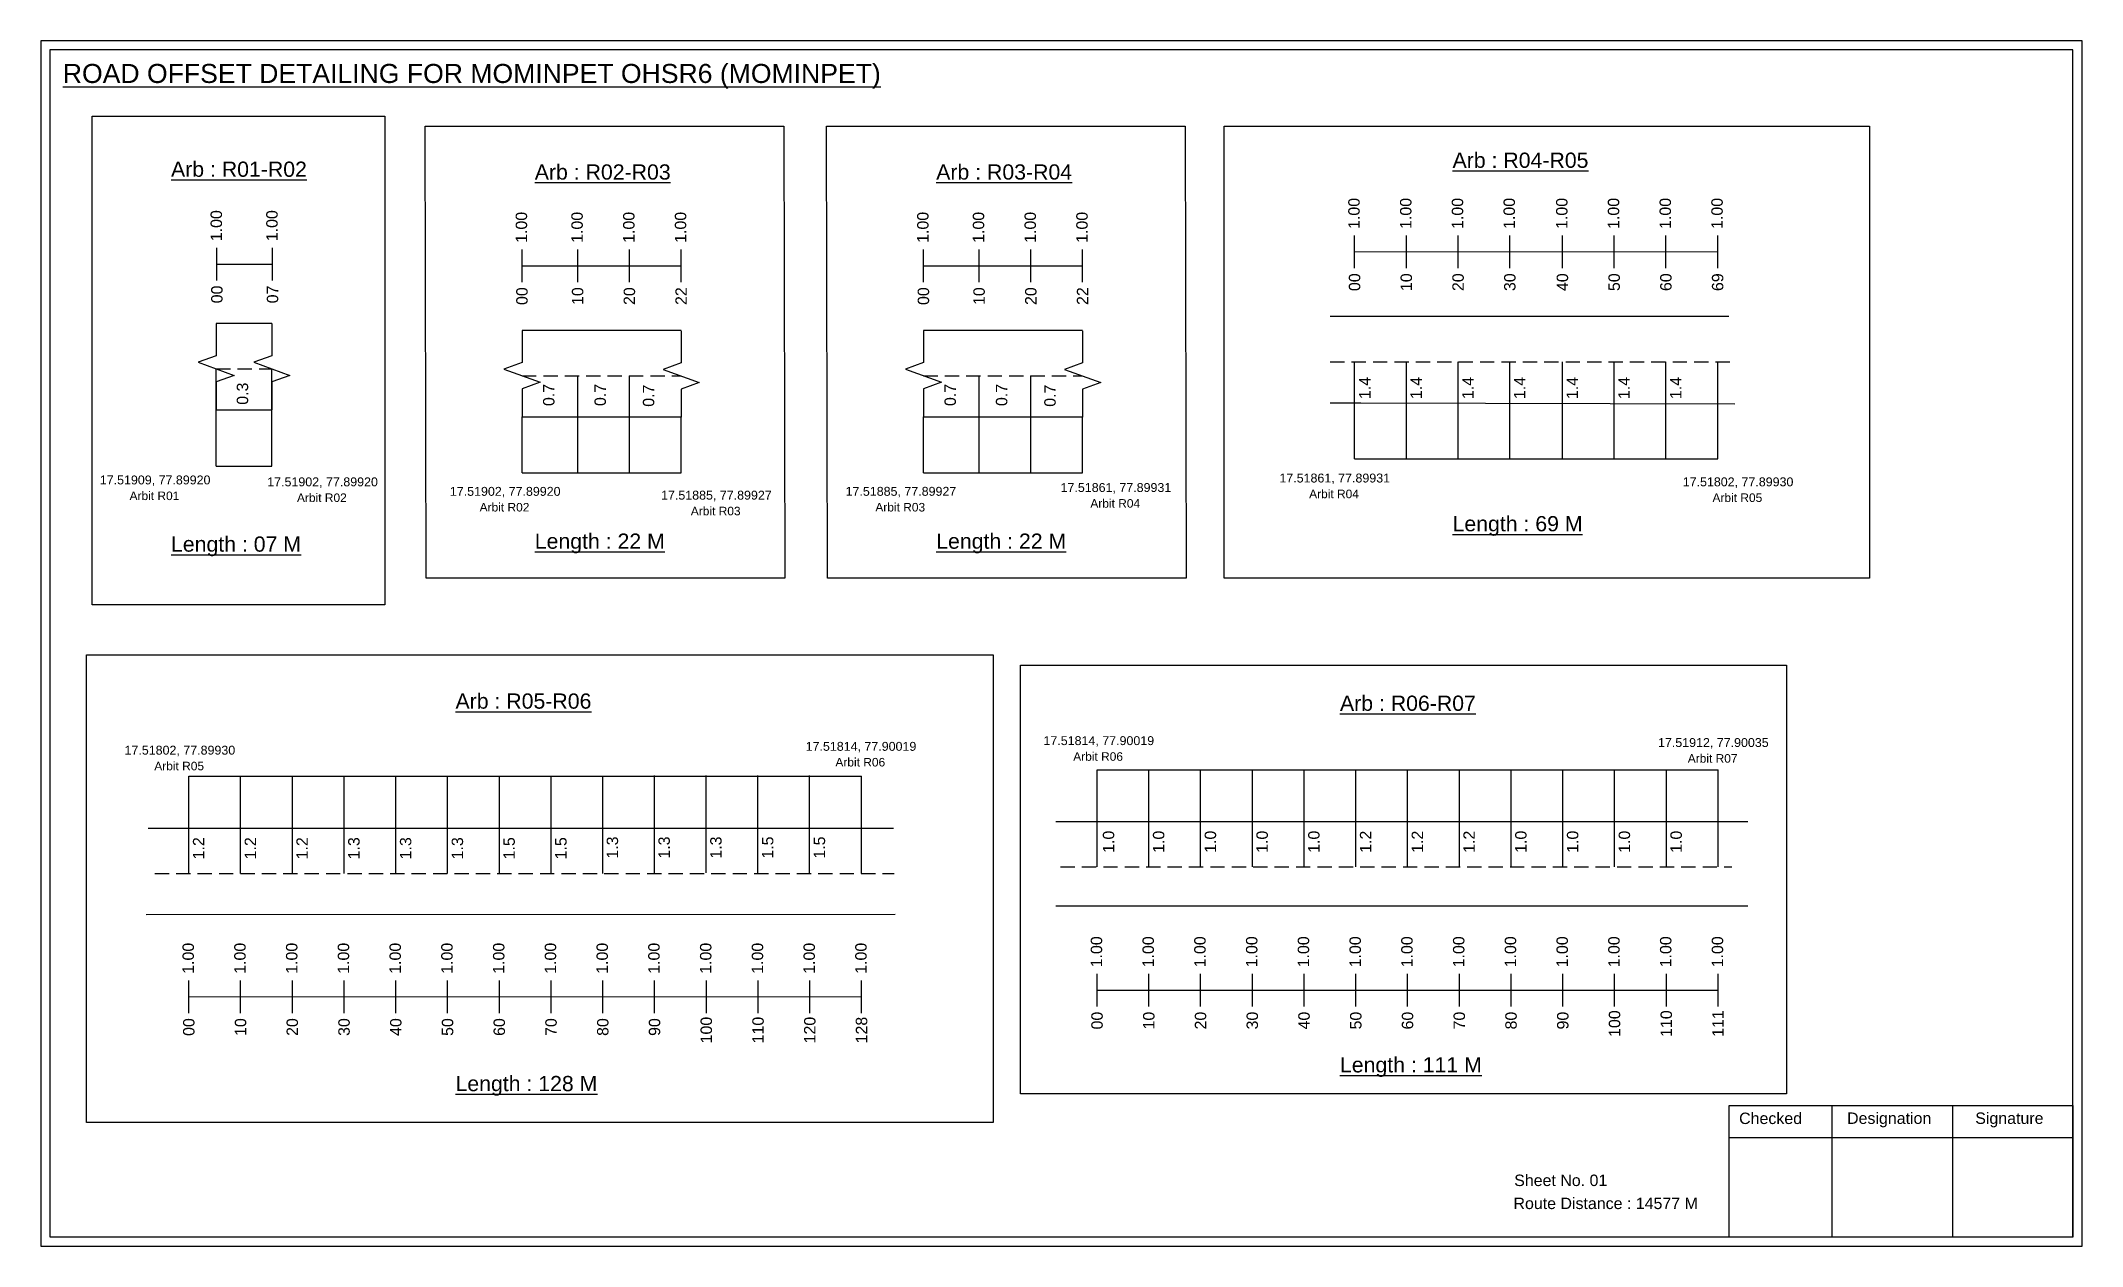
# Model space of a CAD drawing. Header units: inches. Extents: x 777 to 9331, y 1229 to 5049.
# Drawn here: x 3054 to 3590, y 1337 to 1654 of the extents above; entities that cross this region are included whole.
import ezdxf

# ---------------------------------------------------------------- set-up
doc = ezdxf.new("R2010")
doc.units = ezdxf.units.IN
doc.header["$MEASUREMENT"] = 0
doc.linetypes.add('DASHED2', pattern=[0.375, 0.25, -0.125])
for name, color, linetype in [('PDF_Geometry', 7, 'Continuous'), ('PDF_Text', 5, 'Continuous'), ('pipe', 5, 'Continuous')]:
    doc.layers.add(name, color=color, linetype=linetype)
doc.styles.add('PDF Arial', font='arial.ttf')
doc.styles.get("Standard").update_dxf_attribs({"font": 'arial.ttf'})

msp = doc.modelspace()

# ---------------------------------------------------------------- texts
at = {"color": 242, "true_color": 0xcd2027}
for s, height, p in [('%%UROAD OFFSET DETAILING FOR MOMINPET OHSR6 (MOMINPET)', 5, (3059.28, 1642.92)), ('%%UArb : R01-R02', 4, (3087.71, 1618.26)), ('%%UArb : R02-R03', 4, (3183.31, 1617.53)), ('%%UArb : R03-R04', 4, (3288.81, 1617.53)), ('%%UArb : R04-R05', 4, (3424.51, 1620.62)), ('%%ULength : 69 M', 4, (3424.51, 1525.12)), ('%%ULength : 07 M', 4, (3087.71, 1519.76)), ('%%ULength : 22 M', 4, (3183.31, 1520.53)), ('%%ULength : 22 M', 4, (3288.81, 1520.53)), ('%%UArb : R05-R06', 4, (3162.48, 1478.51)), ('%%UArb : R06-R07', 4, (3394.92, 1477.94)), ('%%ULength : 111 M', 4, (3394.92, 1382.94)), ('%%ULength : 128 M', 4, (3162.48, 1378.01))]:
    msp.add_text(s, height=height, dxfattribs=at).set_placement(p)
at = {"color": 217, "true_color": 0x93278f}
for s, p in [('1.00', (3400.1, 1604.56)), ('1.00', (3413.7, 1604.56)), ('1.00', (3427.3, 1604.56)), ('1.00', (3440.9, 1604.56)), ('1.00', (3454.71, 1604.56)), ('1.00', (3468.31, 1604.56)), ('1.00', (3481.91, 1604.56)), ('1.00', (3495.51, 1604.56)), ('1.00', (3101.11, 1601.34)), ('1.00', (3115.74, 1601.34)), ('1.00', (3181.29, 1600.9)), ('1.00', (3195.92, 1600.9)), ('1.00', (3209.52, 1600.9)), ('1.00', (3223.12, 1600.9)), ('1.00', (3286.79, 1600.9)), ('1.00', (3301.42, 1600.9)), ('1.00', (3315.02, 1600.9)), ('1.00', (3328.62, 1600.9)), ('00', (3101.26, 1585.02)), ('07', (3115.89, 1585.02)), ('00', (3181.44, 1584.58)), ('10', (3196.07, 1584.58)), ('20', (3209.67, 1584.58)), ('22', (3223.27, 1584.58)), ('00', (3286.94, 1584.58)), ('10', (3301.57, 1584.58)), ('20', (3315.17, 1584.58)), ('22', (3328.77, 1584.58)), ('00', (3400.25, 1588.24)), ('10', (3413.85, 1588.24)), ('20', (3427.45, 1588.24)), ('30', (3441.05, 1588.24)), ('40', (3454.87, 1588.24)), ('50', (3468.47, 1588.24)), ('60', (3482.07, 1588.24)), ('69', (3495.67, 1588.24)), ('1.00', (3093.73, 1408.84)), ('1.00', (3107.33, 1408.84)), ('1.00', (3120.93, 1408.84)), ('1.00', (3134.53, 1408.84)), ('1.00', (3148.13, 1408.84)), ('1.00', (3161.73, 1408.84)), ('1.00', (3175.33, 1408.84)), ('1.00', (3188.93, 1408.84)), ('1.00', (3202.53, 1408.84)), ('1.00', (3216.13, 1408.84)), ('1.00', (3229.73, 1408.84)), ('1.00', (3243.33, 1408.84)), ('1.00', (3256.93, 1408.84)), ('1.00', (3270.53, 1408.84)), ('1.00', (3332.42, 1410.54)), ('1.00', (3346.02, 1410.54)), ('1.00', (3359.62, 1410.54)), ('1.00', (3373.22, 1410.54)), ('1.00', (3386.82, 1410.54)), ('1.00', (3400.42, 1410.54)), ('1.00', (3414.02, 1410.54)), ('1.00', (3427.62, 1410.54)), ('1.00', (3441.22, 1410.54)), ('1.00', (3454.82, 1410.54)), ('1.00', (3468.42, 1410.54)), ('1.00', (3482.02, 1410.54)), ('1.00', (3495.62, 1410.54)), ('00', (3093.88, 1392.52)), ('10', (3107.48, 1392.52)), ('20', (3121.08, 1392.52)), ('30', (3134.68, 1392.52)), ('40', (3148.28, 1392.52)), ('50', (3161.88, 1392.52)), ('60', (3175.48, 1392.52)), ('70', (3189.08, 1392.52)), ('80', (3202.68, 1392.52)), ('90', (3216.28, 1392.52)), ('100', (3229.88, 1390.56)), ('110', (3243.48, 1390.56)), ('120', (3257.08, 1390.56)), ('128', (3270.68, 1390.56)), ('00', (3332.57, 1394.22)), ('10', (3346.17, 1394.22)), ('20', (3359.77, 1394.22)), ('30', (3373.37, 1394.22)), ('40', (3386.97, 1394.22)), ('50', (3400.57, 1394.22)), ('60', (3414.17, 1394.22)), ('70', (3427.77, 1394.22)), ('80', (3441.37, 1394.22)), ('90', (3454.97, 1394.22)), ('100', (3468.57, 1392.26)), ('110', (3482.17, 1392.26)), ('111', (3495.77, 1392.27))]:
    msp.add_text(s, height=3, rotation=90, dxfattribs=at).set_placement(p)
for s, p in [('0.3', (3107.99, 1558.36)), ('0.7', (3188.48, 1558.03)), ('0.7', (3202, 1558.03)), ('0.7', (3214.71, 1557.83)), ('0.7', (3293.98, 1558.03)), ('0.7', (3307.5, 1558.03)), ('0.7', (3320.21, 1557.83)), ('1.4', (3402.95, 1559.86)), ('1.4', (3416.44, 1559.86)), ('1.4', (3430.04, 1559.86)), ('1.4', (3443.64, 1559.86)), ('1.4', (3457.46, 1559.86)), ('1.4', (3471.06, 1559.86)), ('1.4', (3484.66, 1559.86)), ('1.2', (3096.47, 1438.91)), ('1.2', (3110.07, 1438.91)), ('1.2', (3123.67, 1438.91)), ('1.3', (3137.27, 1438.91)), ('1.3', (3150.87, 1438.91)), ('1.3', (3164.47, 1438.91)), ('1.5', (3178.07, 1438.91)), ('1.5', (3191.67, 1438.91)), ('1.3', (3205.21, 1439.1)), ('1.3', (3218.81, 1439.1)), ('1.3', (3232.41, 1439.1)), ('1.5', (3246.01, 1439.1)), ('1.5', (3259.61, 1439.1)), ('1.0', (3335.6, 1440.62)), ('1.0', (3348.76, 1440.62)), ('1.0', (3362.36, 1440.62)), ('1.0', (3375.96, 1440.62)), ('1.0', (3389.56, 1440.62)), ('1.2', (3403.16, 1440.62)), ('1.2', (3416.76, 1440.62)), ('1.2', (3430.36, 1440.62)), ('1.0', (3443.96, 1440.62)), ('1.0', (3457.56, 1440.62)), ('1.0', (3471.16, 1440.62)), ('1.0', (3484.76, 1440.62))]:
    msp.add_text(s, height=3, rotation=90).set_placement(p)
at = {"color": 5}
for s, height, p in [('17.51909, 77.89920', 2.34, (3069, 1537.44)), ('17.51861, 77.89931', 2.34, (3379, 1537.94)), ('Arbit R01', 2.246, (3076.82, 1533.32)), ('17.51902, 77.89920', 2.34, (3113, 1536.94)), ('Arbit R02', 2.246, (3120.82, 1532.82)), ('17.51902, 77.89920', 2.34, (3161, 1534.44)), ('17.51885, 77.89927', 2.34, (3216.5, 1533.44)), ('17.51885, 77.89927', 2.34, (3265, 1534.45)), ('17.51861, 77.89931', 2.34, (3321.5, 1535.45)), ('Arbit R04', 2.246, (3386.82, 1533.82)), ('17.51802, 77.89930', 2.34, (3485, 1536.94)), ('Arbit R05', 2.246, (3492.82, 1532.82)), ('Arbit R02', 2.246, (3168.82, 1530.32)), ('Arbit R03', 2.246, (3224.32, 1529.32)), ('Arbit R03', 2.246, (3272.82, 1530.32)), ('Arbit R04', 2.246, (3329.32, 1531.32)), ('17.51814, 77.90019', 2.34, (3317, 1468.94)), ('17.51912, 77.90035', 2.34, (3478.5, 1468.44)), ('17.51802, 77.89930', 2.34, (3075.5, 1466.44)), ('Arbit R05', 2.246, (3083.32, 1462.32)), ('17.51814, 77.90019', 2.34, (3254.5, 1467.44)), ('Arbit R06', 2.246, (3262.32, 1463.32)), ('Arbit R06', 2.246, (3324.82, 1464.82)), ('Arbit R07', 2.246, (3486.32, 1464.32))]:
    msp.add_text(s, height=height, dxfattribs=at).set_placement(p)
for s, p in [('Sheet No. 01', (3440.71, 1353.08)), ('Route Distance : 14577 M', (3440.52, 1347.03))]:
    msp.add_text(s, height=3).set_placement(p)
at = {"layer": 'PDF_Text', "color": 7, "attachment_point": 7, "style": 'PDF Arial'}
for s, insert, char_height in [('Checked', (3499.82, 1369.33), 3.001), ('Designation', (3528.19, 1368.5), 3.0006), ('Signature', (3561.87, 1368.5), 3.001)]:
    msp.add_mtext(s, dxfattribs=dict(at, insert=insert, char_height=char_height))

# ---------------------------------------------------------------- linework, layer by layer
at = {"color": 217, "true_color": 0x93278f}
for p, q in [((3099.79, 1591.05), (3099.79, 1599.6)), ((3114.42, 1591.05), (3114.42, 1599.6)), ((3179.96, 1590.6), (3179.96, 1599.16)), ((3194.59, 1590.6), (3194.59, 1599.16)), ((3208.19, 1590.6), (3208.19, 1599.16)), ((3221.79, 1590.6), (3221.79, 1599.16)), ((3285.46, 1590.6), (3285.46, 1599.16)), ((3300.09, 1590.6), (3300.09, 1599.16)), ((3313.69, 1590.6), (3313.69, 1599.16)), ((3327.29, 1590.6), (3327.29, 1599.16)), ((3398.77, 1594.27), (3398.77, 1602.83)), ((3412.37, 1594.27), (3412.37, 1602.83)), ((3425.97, 1594.27), (3425.97, 1602.83)), ((3439.57, 1594.27), (3439.57, 1602.83)), ((3453.39, 1594.27), (3453.39, 1602.83)), ((3466.99, 1594.27), (3466.99, 1602.83)), ((3480.59, 1594.27), (3480.59, 1602.83)), ((3494.19, 1594.27), (3494.19, 1602.83)), ((3099.79, 1595.32), (3114.42, 1595.33)), ((3179.96, 1594.88), (3221.79, 1594.88)), ((3285.46, 1594.88), (3327.29, 1594.88)), ((3398.77, 1598.54), (3494.19, 1598.6)), ((3092.4, 1398.54), (3092.4, 1407.1)), ((3106, 1398.54), (3106, 1407.1)), ((3119.6, 1398.54), (3119.6, 1407.1)), ((3133.2, 1398.54), (3133.2, 1407.1)), ((3146.8, 1398.54), (3146.8, 1407.1)), ((3160.4, 1398.54), (3160.4, 1407.1)), ((3174, 1398.54), (3174, 1407.1)), ((3187.6, 1398.54), (3187.6, 1407.1)), ((3201.2, 1398.54), (3201.2, 1407.1)), ((3214.8, 1398.54), (3214.8, 1407.1)), ((3228.4, 1398.54), (3228.4, 1407.1)), ((3242, 1398.54), (3242, 1407.1)), ((3255.6, 1398.54), (3255.6, 1407.1)), ((3269.2, 1398.54), (3269.2, 1407.1)), ((3331.09, 1400.24), (3331.09, 1408.8)), ((3344.69, 1400.24), (3344.69, 1408.8)), ((3358.29, 1400.24), (3358.29, 1408.8)), ((3371.89, 1400.24), (3371.89, 1408.8)), ((3385.49, 1400.24), (3385.49, 1408.8)), ((3399.09, 1400.24), (3399.09, 1408.8)), ((3412.69, 1400.24), (3412.69, 1408.8)), ((3426.29, 1400.24), (3426.29, 1408.8)), ((3439.89, 1400.24), (3439.89, 1408.8)), ((3453.49, 1400.24), (3453.49, 1408.8)), ((3467.09, 1400.24), (3467.09, 1408.8)), ((3480.69, 1400.24), (3480.69, 1408.8)), ((3494.29, 1400.24), (3494.29, 1408.8)), ((3092.4, 1402.81), (3269.2, 1402.87)), ((3331.09, 1404.51), (3494.29, 1404.54))]:
    msp.add_line(p, q, dxfattribs=at)
for p, q in [((3114.22, 1579.69), (3099.59, 1579.69)), ((3221.79, 1577.88), (3179.96, 1577.88)), ((3327.29, 1577.88), (3285.46, 1577.88)), ((3497.1, 1581.55), (3392.36, 1581.55)), ((3099.59, 1542.27), (3099.59, 1567.8)), ((3114.22, 1542.27), (3114.22, 1567.8)), ((3398.77, 1544.13), (3398.77, 1569.66)), ((3412.37, 1544.13), (3412.37, 1569.66)), ((3425.97, 1544.13), (3425.97, 1569.66)), ((3439.57, 1544.13), (3439.57, 1569.66)), ((3453.39, 1544.13), (3453.39, 1569.66)), ((3466.99, 1544.13), (3466.99, 1569.66)), ((3480.59, 1544.13), (3480.59, 1569.66)), ((3494.19, 1544.13), (3494.19, 1569.66)), ((3194.59, 1540.46), (3194.59, 1565.99)), ((3208.19, 1540.46), (3208.19, 1565.99)), ((3300.09, 1540.46), (3300.09, 1565.99)), ((3313.69, 1540.46), (3313.69, 1565.99)), ((3099.59, 1557), (3114.22, 1557)), ((3392.36, 1558.86), (3400.42, 1558.86)), ((3400.42, 1558.86), (3498.73, 1558.59)), ((3179.96, 1555.19), (3205.52, 1555.19)), ((3179.96, 1540.46), (3179.96, 1555.19)), ((3205.52, 1555.19), (3221.79, 1555.19)), ((3221.79, 1540.46), (3221.79, 1555.19)), ((3285.46, 1555.19), (3311.02, 1555.19)), ((3285.46, 1540.46), (3285.46, 1555.19)), ((3311.02, 1555.19), (3327.29, 1555.19)), ((3327.29, 1540.46), (3327.29, 1555.19)), ((3092.4, 1435.24), (3092.4, 1460.78)), ((3106, 1435.24), (3106, 1460.78)), ((3119.6, 1435.24), (3119.6, 1460.78)), ((3133.2, 1435.24), (3133.2, 1460.78)), ((3146.8, 1435.24), (3146.8, 1460.78)), ((3160.4, 1435.24), (3160.4, 1460.78)), ((3174, 1435.24), (3174, 1460.78)), ((3187.6, 1435.24), (3187.6, 1460.78)), ((3201.2, 1435.24), (3201.2, 1460.78)), ((3214.74, 1435.42), (3214.74, 1460.96)), ((3228.34, 1435.42), (3228.34, 1460.96)), ((3241.94, 1435.42), (3241.94, 1460.96)), ((3255.54, 1435.42), (3255.54, 1460.96)), ((3269.2, 1435.24), (3269.2, 1460.78)), ((3331.09, 1436.94), (3331.09, 1462.48)), ((3344.69, 1436.94), (3344.69, 1462.48)), ((3358.29, 1436.94), (3358.29, 1462.48)), ((3371.89, 1436.94), (3371.89, 1462.48)), ((3385.49, 1436.94), (3385.49, 1462.48)), ((3399.09, 1436.94), (3399.09, 1462.48)), ((3412.69, 1436.94), (3412.69, 1462.48)), ((3426.29, 1436.94), (3426.29, 1462.48)), ((3439.89, 1436.94), (3439.89, 1462.48)), ((3453.49, 1436.94), (3453.49, 1462.48)), ((3467.09, 1436.94), (3467.09, 1462.48)), ((3480.69, 1436.94), (3480.69, 1462.48)), ((3494.29, 1436.94), (3494.29, 1462.48)), ((3320.22, 1448.83), (3502.12, 1448.83)), ((3081.7, 1447.12), (3277.58, 1447.12)), ((3081.16, 1424.44), (3278, 1424.48)), ((3502.12, 1426.64), (3320.22, 1426.64))]:
    msp.add_line(p, q)
at = {"linetype": 'DASHED2', "ltscale": 15}
for p, q in [((3099.59, 1567.8), (3114.22, 1567.8)), ((3392.36, 1569.66), (3497.75, 1569.66)), ((3179.96, 1565.99), (3221.79, 1565.99)), ((3285.46, 1565.99), (3327.29, 1565.99)), ((3083.45, 1435.24), (3277.73, 1435.24)), ((3321.49, 1436.94), (3497.9, 1436.94))]:
    msp.add_line(p, q, dxfattribs=at)
at = {"color": 5}
for p, q in [((3099.59, 1542.27), (3114.22, 1542.27)), ((3179.96, 1540.46), (3221.79, 1540.46)), ((3285.46, 1540.46), (3327.29, 1540.46)), ((3398.77, 1544.12), (3494.19, 1544.13)), ((3092.4, 1460.78), (3269.2, 1460.78)), ((3331.09, 1462.48), (3494.29, 1462.48))]:
    msp.add_line(p, q, dxfattribs=at)
for points in [[(3067, 1634.24), (3143.93, 1634.24), (3143.93, 1505.78), (3067, 1505.78)], [(3154.5, 1631.6), (3248.74, 1631.6), (3249.03, 1512.78), (3154.78, 1512.78)], [(3260, 1631.6), (3354.24, 1631.6), (3354.53, 1512.78), (3260.28, 1512.78)], [(3364.5, 1631.6), (3534.11, 1631.6), (3534.11, 1512.78), (3364.5, 1512.78)], [(3311, 1489.96), (3512.24, 1489.96), (3512.24, 1377.28), (3311, 1377.28)]]:
    msp.add_lwpolyline(points, close=True)
at = {"linetype": 'Continuous'}
for points in [[(3099.59, 1579.69), (3099.59, 1571.25), (3094.85, 1569.53), (3104.33, 1566.08), (3099.59, 1564.35), (3099.59, 1557)], [(3114.22, 1579.69), (3114.22, 1571.25), (3109.48, 1569.53), (3118.96, 1566.08), (3114.22, 1564.35), (3114.22, 1557)], [(3179.96, 1577.88), (3179.96, 1569.45), (3175.22, 1567.72), (3184.71, 1564.27), (3179.96, 1562.54), (3179.96, 1555.19)], [(3221.79, 1577.8), (3221.79, 1569.37), (3217.05, 1567.64), (3226.53, 1564.19), (3221.79, 1562.46), (3221.79, 1555.11)], [(3285.46, 1577.88), (3285.46, 1569.45), (3280.72, 1567.72), (3290.21, 1564.27), (3285.46, 1562.54), (3285.46, 1555.19)], [(3327.29, 1577.8), (3327.29, 1569.37), (3322.55, 1567.64), (3332.03, 1564.19), (3327.29, 1562.46), (3327.29, 1555.11)]]:
    msp.add_lwpolyline(points, dxfattribs=at)
at = {"layer": 'PDF_Geometry'}
for points in [[(3053.5, 1653.99), (3053.5, 1337.28), (3589.97, 1337.28), (3589.97, 1653.99)], [(3055.83, 1651.67), (3055.83, 1339.7), (3587.55, 1339.7), (3587.55, 1651.67)]]:
    msp.add_lwpolyline(points, close=True, dxfattribs=at)
at = {"layer": 'PDF_Geometry', "color": 242, "true_color": 0xcc1f26}
msp.add_lwpolyline([(3587.55, 1339.61), (3497.21, 1339.61), (3497.21, 1374.22), (3587.55, 1374.22)], close=True, dxfattribs=at)
for points in [[(3524.19, 1374.22), (3524.19, 1339.61)], [(3555.92, 1374.22), (3555.92, 1339.61)], [(3497.21, 1365.84), (3587.55, 1365.84)]]:
    msp.add_lwpolyline(points, dxfattribs=at)
at = {"layer": 'pipe', "color": 0}
msp.add_lwpolyline([(3065.5, 1492.63), (3303.82, 1492.63), (3303.82, 1369.78), (3065.5, 1369.78)], close=True, dxfattribs=at)

msp.set_redraw_order([(e.dxf.handle, doc.entitydb.next_handle()) for e in msp.query("TEXT MTEXT ATTDEF DIMENSION ARC_DIMENSION")])  # texts and dimensions are drawn at this point

doc.saveas('drawing.dxf')
